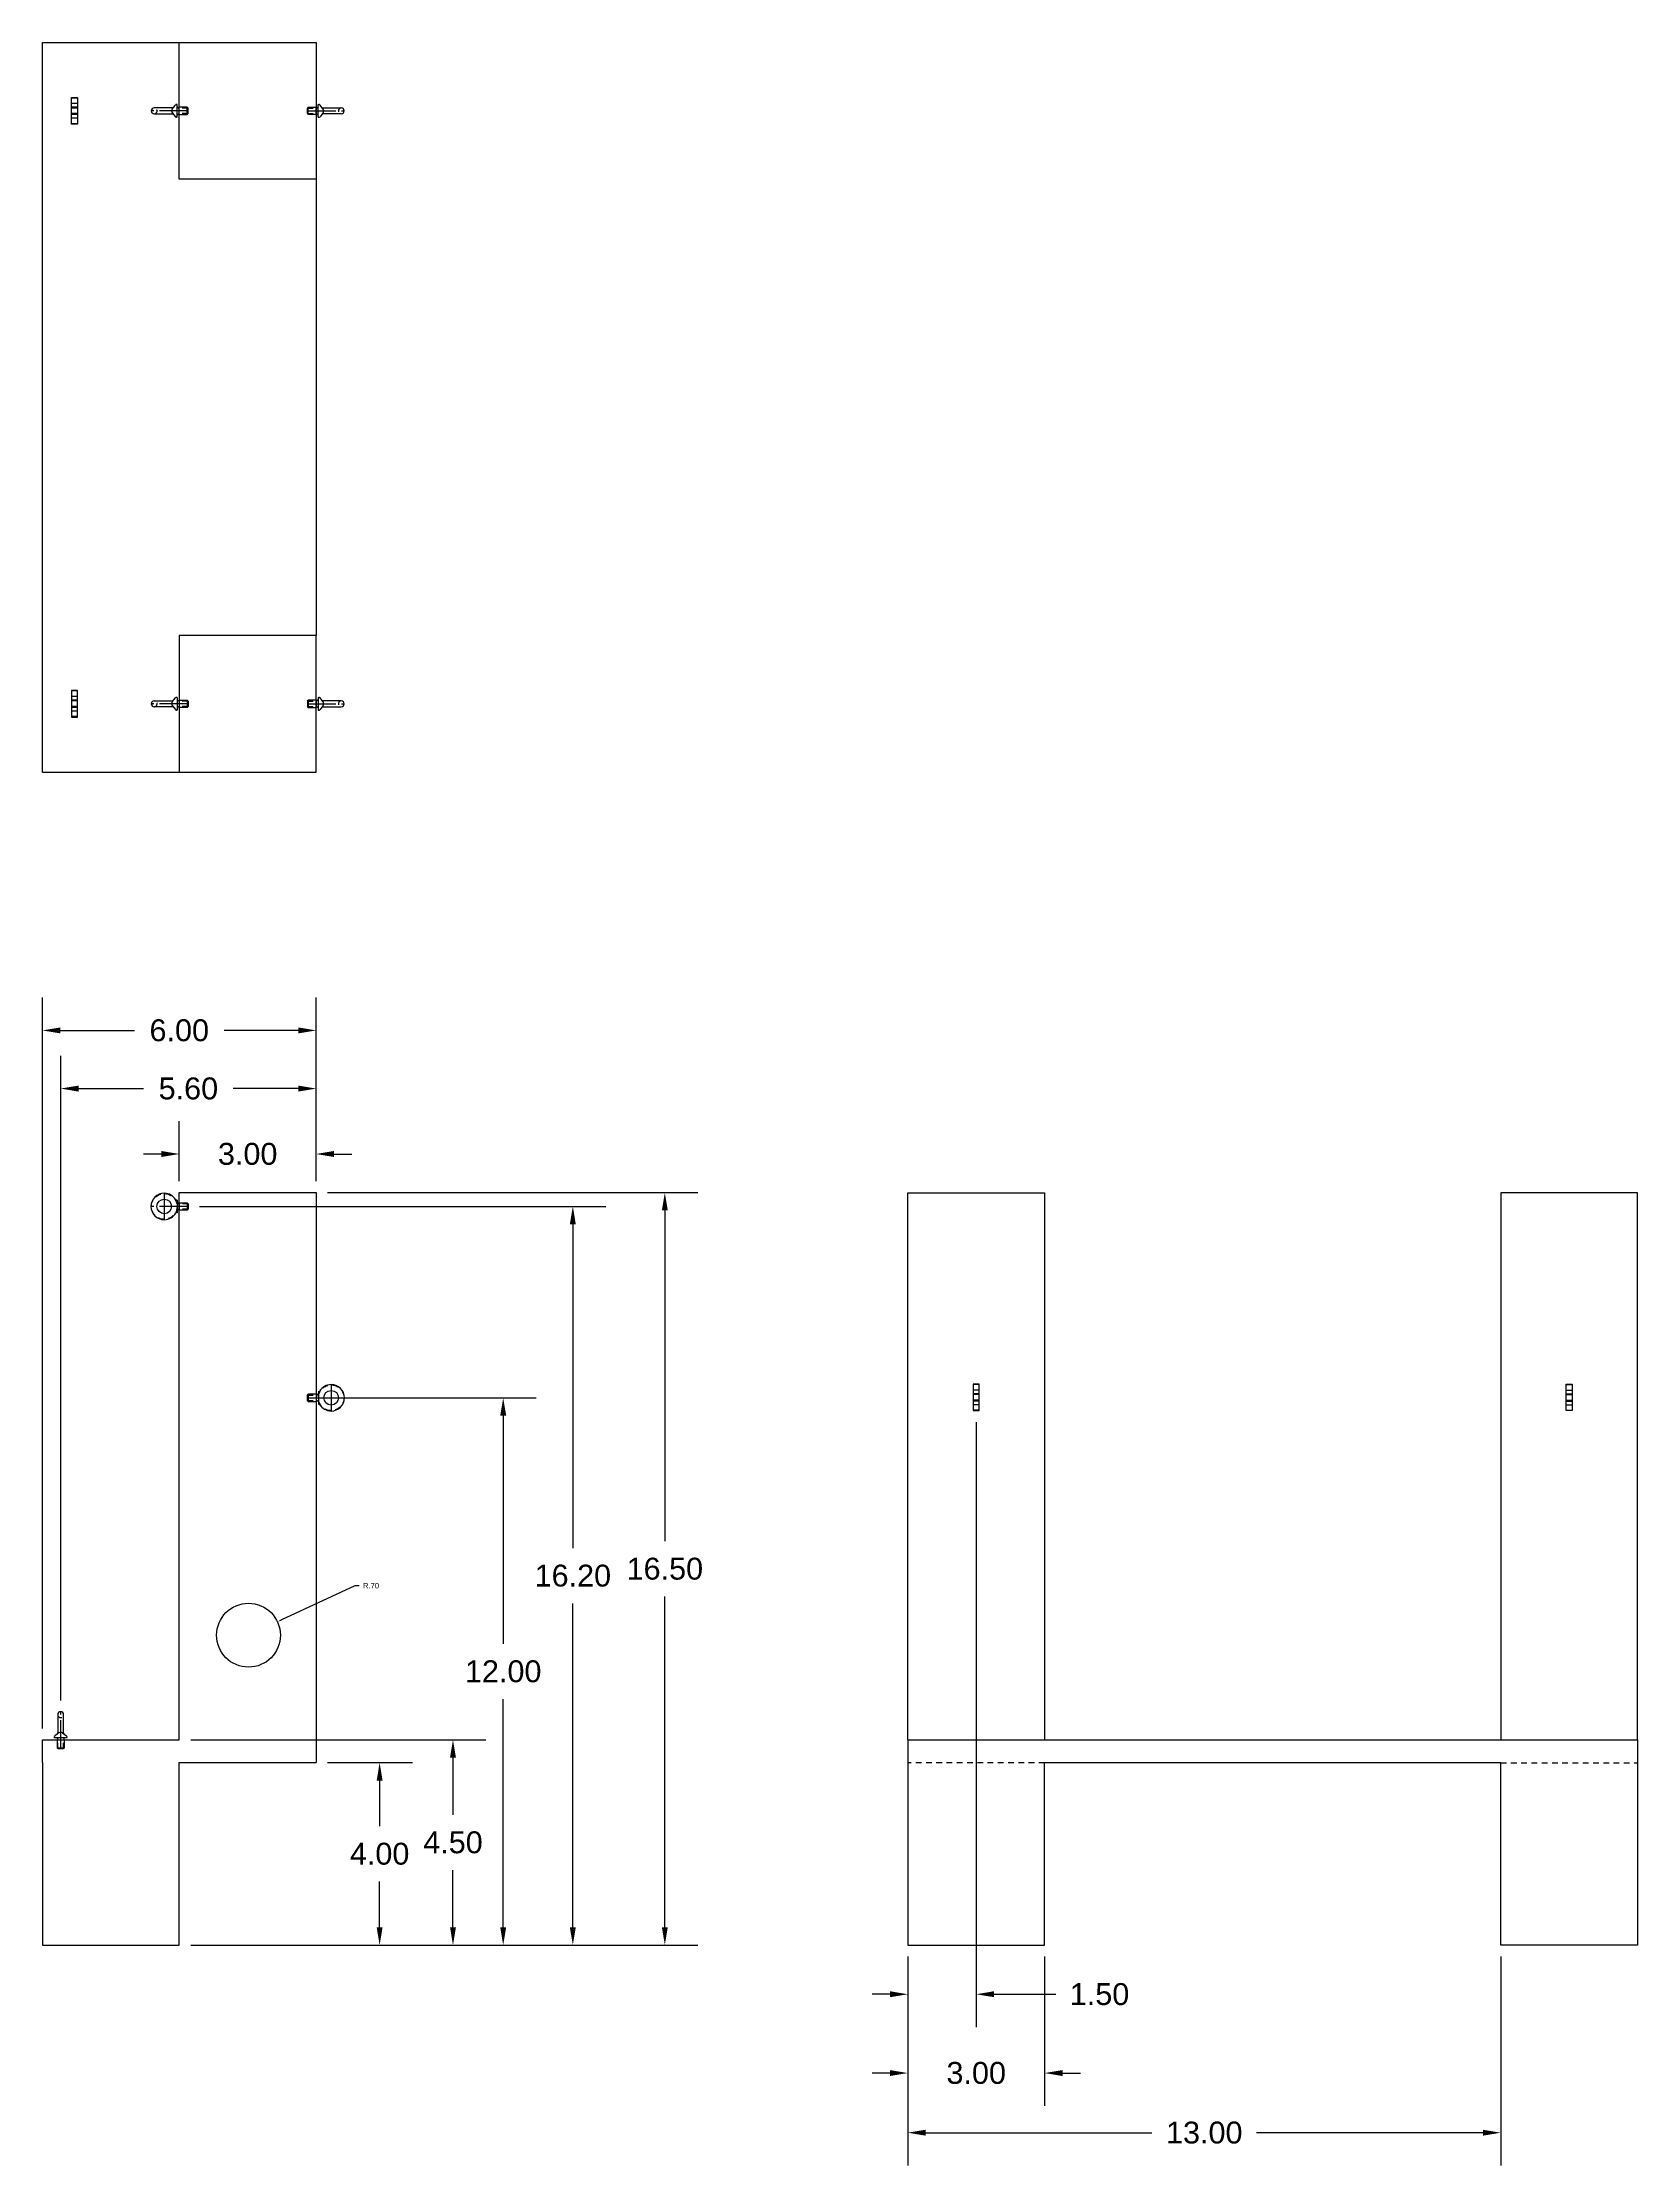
# Model space of a CAD drawing. Header units: inches. Extents: x 11.7 to 46.7, y 4.1 to 50.6.
import ezdxf

# ---------------------------------------------------------------- set-up
doc = ezdxf.new("R2010")
doc.units = ezdxf.units.IN
doc.header["$LTSCALE"] = 0.5
doc.header["$MEASUREMENT"] = 0
doc.linetypes.add('CENTER', pattern=[2, 1.25, -0.25, 0.25, -0.25])
doc.linetypes.add('HIDDEN', pattern=[0.375, 0.25, -0.125])
for name, color, linetype in [('Center', 7, 'CENTER'), ('Dimension', 7, 'Continuous'), ('Hidden', 5, 'HIDDEN'), ('Metal', 253, 'Continuous'), ('Visible', 1, 'Continuous')]:
    doc.layers.add(name, color=color, linetype=linetype)
doc.styles.get("Standard").update_dxf_attribs({"font": 'arial.ttf', "height": 0.12})
doc.dimstyles.new('ASME', dxfattribs={"dimtxt": 0.12, "dimasz": 0.098, "dimexe": 0.18, "dimexo": 0.0625, "dimgap": 0.09, "dimtad": 0, "dimtih": 1, "dimtoh": 1, "dimzin": 4, "dimdsep": 46, "dimtxsty": 'Standard', "dimcen": 0, "dimadec": 0, "dimazin": 1, "dimtfac": 1, "dimtofl": 0, "dimtmove": 0, "dimatfit": 3, "dimfxl": 1, "dimtolj": 1, "dimtzin": 0, "dimarcsym": 1})

# ---------------------------------------------------------------- blocks, each defined once
blk = doc.blocks.new('*D5')
at = {"layer": 'Defpoints', "color": 0}
for p in [(16.895, 16.017, -31.167), (16.26, 15.722, -31.167)]:
    blk.add_point(p, dxfattribs=at)
at = {"layer": 'Dimension', "color": 0, "lineweight": -2}
for p, q in [((18.591, 16.807), (16.984, 16.058)), ((18.689, 16.807), (18.591, 16.807))]:
    blk.add_line(p, q, dxfattribs=at)
at = {"layer": 'Dimension', "color": 0}
blk.add_solid([(16.977, 16.073), (16.991, 16.044), (16.895, 16.017)], dxfattribs=at)
at = {"layer": 'Dimension', "color": 0, "insert": (18.946, 16.807), "char_height": 0.12, "attachment_point": 5}
blk.add_mtext('\\A1;R.70', dxfattribs=at)
blk = doc.blocks.new('*D13')
at = {"layer": 'Defpoints', "color": 0, "transparency": 16777216}
for p in [(17.742, 20.928), (21.844, 20.928), (14.742, 8.928)]:
    blk.add_point(p, dxfattribs=at)
at = {"layer": 'Dimension', "color": 0, "lineweight": -2, "transparency": 16777216}
for p, q in [((17.992, 20.928), (22.564, 20.928)), ((21.844, 20.536), (21.844, 15.533)), ((21.844, 9.32), (21.844, 14.323)), ((14.992, 8.928), (22.564, 8.928))]:
    blk.add_line(p, q, dxfattribs=at)
at = {"layer": 'Dimension', "color": 0, "transparency": 16777216}
for points in [[(21.779, 20.536), (21.91, 20.536), (21.844, 20.928)], [(21.779, 9.32), (21.91, 9.32), (21.844, 8.928)]]:
    blk.add_solid(points, dxfattribs=at)
at = {"layer": 'Dimension', "color": 0, "transparency": 16777216, "insert": (21.844, 14.928), "char_height": 0.48, "attachment_point": 5}
blk.add_mtext('\\A1;12.00', dxfattribs=at)
blk = doc.blocks.new('*D14')
at = {"layer": 'Defpoints', "color": 0, "transparency": 16777216}
for p in [(14.936, 25.123), (23.371, 25.123), (14.742, 8.928)]:
    blk.add_point(p, dxfattribs=at)
at = {"layer": 'Dimension', "color": 0, "lineweight": -2, "transparency": 16777216}
for p, q in [((15.186, 25.123), (24.091, 25.123)), ((23.371, 24.731), (23.371, 17.631)), ((23.371, 9.32), (23.371, 16.421)), ((14.992, 8.928), (24.091, 8.928))]:
    blk.add_line(p, q, dxfattribs=at)
at = {"layer": 'Dimension', "color": 0, "transparency": 16777216}
for points in [[(23.305, 24.731), (23.436, 24.731), (23.371, 25.123)], [(23.305, 9.32), (23.436, 9.32), (23.371, 8.928)]]:
    blk.add_solid(points, dxfattribs=at)
at = {"layer": 'Dimension', "color": 0, "transparency": 16777216, "insert": (23.371, 17.026), "char_height": 0.48, "attachment_point": 5}
blk.add_mtext('\\A1;16.20', dxfattribs=at)
blk = doc.blocks.new('*D15')
at = {"layer": 'Defpoints', "color": 0, "transparency": 16777216}
for p in [(17.742, 25.428), (25.388, 25.428), (14.742, 8.928)]:
    blk.add_point(p, dxfattribs=at)
at = {"layer": 'Dimension', "color": 0, "lineweight": -2, "transparency": 16777216}
for p, q in [((17.992, 25.428), (26.108, 25.428)), ((25.388, 25.036), (25.388, 17.783)), ((25.388, 9.32), (25.388, 16.573)), ((14.992, 8.928), (26.108, 8.928))]:
    blk.add_line(p, q, dxfattribs=at)
at = {"layer": 'Dimension', "color": 0, "transparency": 16777216}
for points in [[(25.323, 25.036), (25.453, 25.036), (25.388, 25.428)], [(25.323, 9.32), (25.453, 9.32), (25.388, 8.928)]]:
    blk.add_solid(points, dxfattribs=at)
at = {"layer": 'Dimension', "color": 0, "transparency": 16777216, "insert": (25.388, 17.178), "char_height": 0.48, "attachment_point": 5}
blk.add_mtext('\\A1;16.50', dxfattribs=at)
blk = doc.blocks.new('*D19')
at = {"layer": 'Defpoints', "color": 0, "transparency": 16777216}
for p in [(32.215, 20.647), (30.715, 8.925), (32.215, 7.85)]:
    blk.add_point(p, dxfattribs=at)
at = {"layer": 'Dimension', "color": 0, "lineweight": -2, "transparency": 16777216}
for p, q in [((32.215, 20.397), (32.215, 7.13)), ((30.715, 8.675), (30.715, 7.13)), ((30.323, 7.85), (29.931, 7.85)), ((32.607, 7.85), (33.959, 7.85))]:
    blk.add_line(p, q, dxfattribs=at)
at = {"layer": 'Dimension', "color": 0, "transparency": 16777216}
for points in [[(30.323, 7.916), (30.323, 7.785), (30.715, 7.85)], [(32.607, 7.916), (32.607, 7.785), (32.215, 7.85)]]:
    blk.add_solid(points, dxfattribs=at)
at = {"layer": 'Dimension', "color": 0, "transparency": 16777216, "insert": (34.919, 7.85), "char_height": 0.48, "attachment_point": 5}
blk.add_mtext('\\A1;1.50', dxfattribs=at)
blk = doc.blocks.new('*D20')
at = {"layer": 'Defpoints', "color": 0, "transparency": 16777216}
for p in [(30.715, 8.925), (33.715, 8.925), (33.715, 6.122)]:
    blk.add_point(p, dxfattribs=at)
at = {"layer": 'Dimension', "color": 0, "lineweight": -2, "transparency": 16777216}
for p, q in [((30.715, 8.675), (30.715, 5.402)), ((33.715, 8.675), (33.715, 5.402)), ((30.323, 6.122), (29.931, 6.122)), ((34.107, 6.122), (34.499, 6.122))]:
    blk.add_line(p, q, dxfattribs=at)
at = {"layer": 'Dimension', "color": 0, "transparency": 16777216}
for points in [[(30.323, 6.187), (30.323, 6.057), (30.715, 6.122)], [(34.107, 6.187), (34.107, 6.057), (33.715, 6.122)]]:
    blk.add_solid(points, dxfattribs=at)
at = {"layer": 'Dimension', "color": 0, "transparency": 16777216, "insert": (32.215, 6.122), "char_height": 0.48, "attachment_point": 5}
blk.add_mtext('\\A1;3.00', dxfattribs=at)
blk = doc.blocks.new('*D21')
at = {"layer": 'Defpoints', "color": 0, "transparency": 16777216}
for p in [(30.715, 8.925), (43.715, 8.925), (43.715, 4.814)]:
    blk.add_point(p, dxfattribs=at)
at = {"layer": 'Dimension', "color": 0, "lineweight": -2, "transparency": 16777216}
for p, q in [((30.715, 8.675), (30.715, 4.094)), ((43.715, 8.675), (43.715, 4.094)), ((31.107, 4.814), (36.068, 4.814)), ((43.323, 4.814), (38.361, 4.814))]:
    blk.add_line(p, q, dxfattribs=at)
at = {"layer": 'Dimension', "color": 0, "transparency": 16777216}
for points in [[(31.107, 4.879), (31.107, 4.749), (30.715, 4.814)], [(43.323, 4.879), (43.323, 4.749), (43.715, 4.814)]]:
    blk.add_solid(points, dxfattribs=at)
at = {"layer": 'Dimension', "color": 0, "transparency": 16777216, "insert": (37.215, 4.814), "char_height": 0.48, "attachment_point": 5}
blk.add_mtext('\\A1;13.00', dxfattribs=at)
blk = doc.blocks.new('*D22')
at = {"layer": 'Defpoints', "color": 0, "transparency": 16777216}
for p in [(17.742, 12.928), (19.135, 12.928), (14.742, 8.928)]:
    blk.add_point(p, dxfattribs=at)
at = {"layer": 'Dimension', "color": 0, "lineweight": -2, "transparency": 16777216}
for p, q in [((17.992, 12.928), (19.855, 12.928)), ((19.135, 12.536), (19.135, 11.533)), ((19.135, 9.32), (19.135, 10.323)), ((14.992, 8.928), (19.855, 8.928))]:
    blk.add_line(p, q, dxfattribs=at)
at = {"layer": 'Dimension', "color": 0, "transparency": 16777216}
for points in [[(19.07, 12.536), (19.2, 12.536), (19.135, 12.928)], [(19.07, 9.32), (19.2, 9.32), (19.135, 8.928)]]:
    blk.add_solid(points, dxfattribs=at)
at = {"layer": 'Dimension', "color": 0, "transparency": 16777216, "insert": (19.135, 10.928), "char_height": 0.48, "attachment_point": 5}
blk.add_mtext('\\A1;4.00', dxfattribs=at)
blk = doc.blocks.new('*D23')
at = {"layer": 'Defpoints', "color": 0, "transparency": 16777216}
for p in [(14.742, 13.428), (20.743, 13.428), (14.742, 8.928)]:
    blk.add_point(p, dxfattribs=at)
at = {"layer": 'Dimension', "color": 0, "lineweight": -2, "transparency": 16777216}
for p, q in [((14.992, 13.428), (21.463, 13.428)), ((20.743, 13.036), (20.743, 11.783)), ((20.743, 9.32), (20.743, 10.573)), ((14.992, 8.928), (21.463, 8.928))]:
    blk.add_line(p, q, dxfattribs=at)
at = {"layer": 'Dimension', "color": 0, "transparency": 16777216}
for points in [[(20.678, 13.036), (20.808, 13.036), (20.743, 13.428)], [(20.678, 9.32), (20.808, 9.32), (20.743, 8.928)]]:
    blk.add_solid(points, dxfattribs=at)
at = {"layer": 'Dimension', "color": 0, "transparency": 16777216, "insert": (20.743, 11.178), "char_height": 0.48, "attachment_point": 5}
blk.add_mtext('\\A1;4.50', dxfattribs=at)
blk = doc.blocks.new('*D25')
at = {"layer": 'Defpoints', "color": 0, "transparency": 16777216}
for p in [(14.742, 26.273), (14.742, 25.428), (17.742, 25.428)]:
    blk.add_point(p, dxfattribs=at)
at = {"layer": 'Dimension', "color": 0, "lineweight": -2, "transparency": 16777216}
for p, q in [((14.742, 25.678), (14.742, 26.993)), ((17.742, 25.678), (17.742, 26.993)), ((14.35, 26.273), (13.958, 26.273)), ((18.134, 26.273), (18.526, 26.273))]:
    blk.add_line(p, q, dxfattribs=at)
at = {"layer": 'Dimension', "color": 0, "transparency": 16777216}
for points in [[(14.35, 26.339), (14.35, 26.208), (14.742, 26.273)], [(18.134, 26.339), (18.134, 26.208), (17.742, 26.273)]]:
    blk.add_solid(points, dxfattribs=at)
at = {"layer": 'Dimension', "color": 0, "transparency": 16777216, "insert": (16.242, 26.273), "char_height": 0.48, "attachment_point": 5}
blk.add_mtext('\\A1;3.00', dxfattribs=at)
blk = doc.blocks.new('*D26')
at = {"layer": 'Defpoints', "color": 0, "transparency": 16777216}
for p in [(12.142, 27.708), (17.742, 25.428), (12.142, 14.044)]:
    blk.add_point(p, dxfattribs=at)
at = {"layer": 'Dimension', "color": 0, "lineweight": -2, "transparency": 16777216}
for p, q in [((12.142, 14.294), (12.142, 28.428)), ((17.742, 25.678), (17.742, 28.428)), ((12.534, 27.708), (13.96, 27.708)), ((17.35, 27.708), (15.925, 27.708))]:
    blk.add_line(p, q, dxfattribs=at)
at = {"layer": 'Dimension', "color": 0, "transparency": 16777216}
for points in [[(12.534, 27.773), (12.534, 27.642), (12.142, 27.708)], [(17.35, 27.773), (17.35, 27.642), (17.742, 27.708)]]:
    blk.add_solid(points, dxfattribs=at)
at = {"layer": 'Dimension', "color": 0, "transparency": 16777216, "insert": (14.942, 27.708), "char_height": 0.48, "attachment_point": 5}
blk.add_mtext('\\A1;5.60', dxfattribs=at)
blk = doc.blocks.new('*D27')
at = {"layer": 'Defpoints', "color": 0, "transparency": 16777216}
for p in [(11.742, 28.983), (17.742, 25.428), (11.742, 13.428)]:
    blk.add_point(p, dxfattribs=at)
at = {"layer": 'Dimension', "color": 0, "lineweight": -2, "transparency": 16777216}
for p, q in [((11.742, 13.678), (11.742, 29.703)), ((17.742, 25.678), (17.742, 29.703)), ((12.134, 28.983), (13.759, 28.983)), ((17.35, 28.983), (15.726, 28.983))]:
    blk.add_line(p, q, dxfattribs=at)
at = {"layer": 'Dimension', "color": 0, "transparency": 16777216}
for points in [[(12.134, 29.048), (12.134, 28.918), (11.742, 28.983)], [(17.35, 29.048), (17.35, 28.918), (17.742, 28.983)]]:
    blk.add_solid(points, dxfattribs=at)
at = {"layer": 'Dimension', "color": 0, "transparency": 16777216, "insert": (14.742, 28.983), "char_height": 0.48, "attachment_point": 5}
blk.add_mtext('\\A1;6.00', dxfattribs=at)

msp = doc.modelspace()

# ---------------------------------------------------------------- linework, layer by layer
for p, q in [((14.694, 49.285), (14.682, 49.285)), ((17.79, 49.285), (17.803, 49.285)), ((14.694, 36.005), (14.682, 36.005)), ((17.79, 36.005), (17.803, 36.005)), ((12.282, 13.476), (12.282, 13.489))]:
    msp.add_line(p, q)
at = {"layer": 'Center'}
for p, q in [((14.934, 49.145), (14.127, 49.145)), ((17.55, 49.145), (18.358, 49.145)), ((14.934, 36.145), (14.127, 36.145)), ((17.55, 36.145), (18.358, 36.145)), ((14.412, 25.413), (14.412, 24.834)), ((14.936, 25.123), (14.123, 25.123)), ((18.072, 21.218), (18.072, 20.638)), ((17.549, 20.928), (18.362, 20.928)), ((12.142, 13.236), (12.142, 14.044))]:
    msp.add_line(p, q, dxfattribs=at)
at = {"layer": 'Hidden'}
for p, q in [((12.512, 49.426), (12.382, 49.426)), ((12.512, 49.306), (12.382, 49.306)), ((12.512, 49.226), (12.382, 49.226)), ((12.512, 49.206), (12.382, 49.206)), ((12.512, 49.085), (12.382, 49.085)), ((12.512, 49.065), (12.382, 49.065)), ((12.512, 48.984), (12.382, 48.984)), ((14.934, 49.205), (14.742, 49.205)), ((14.934, 49.085), (14.742, 49.085)), ((17.55, 49.205), (17.742, 49.205)), ((17.55, 49.085), (17.742, 49.085)), ((12.512, 48.864), (12.382, 48.864)), ((12.512, 36.426), (12.382, 36.426)), ((12.512, 36.306), (12.382, 36.306)), ((12.512, 36.226), (12.382, 36.226)), ((12.512, 36.206), (12.382, 36.206)), ((12.512, 36.085), (12.382, 36.085)), ((12.512, 36.065), (12.382, 36.065)), ((12.512, 35.984), (12.382, 35.984)), ((12.512, 35.864), (12.382, 35.864)), ((14.934, 36.205), (14.742, 36.205)), ((14.934, 36.085), (14.742, 36.085)), ((17.55, 36.205), (17.742, 36.205)), ((17.55, 36.085), (17.742, 36.085)), ((14.936, 25.184), (14.742, 25.184)), ((14.936, 25.063), (14.742, 25.063)), ((17.549, 20.988), (17.742, 20.988)), ((32.28, 21.218), (32.15, 21.218)), ((32.28, 21.098), (32.15, 21.098)), ((32.28, 21.017), (32.15, 21.017)), ((32.28, 20.997), (32.15, 20.997)), ((45.15, 21.218), (45.28, 21.218)), ((45.15, 21.098), (45.28, 21.098)), ((45.15, 21.017), (45.28, 21.017)), ((45.15, 20.997), (45.28, 20.997)), ((17.549, 20.868), (17.742, 20.868)), ((32.28, 20.876), (32.15, 20.876)), ((32.28, 20.856), (32.15, 20.856)), ((32.28, 20.776), (32.15, 20.776)), ((32.28, 20.655), (32.15, 20.655)), ((45.15, 20.876), (45.28, 20.876)), ((45.15, 20.856), (45.28, 20.856)), ((45.15, 20.776), (45.28, 20.776)), ((45.15, 20.655), (45.28, 20.655)), ((12.082, 13.236), (12.082, 13.428)), ((12.202, 13.236), (12.202, 13.428)), ((33.715, 12.925), (30.715, 12.925)), ((43.715, 12.925), (46.715, 12.925))]:
    msp.add_line(p, q, dxfattribs=at)
for centre in [(14.412, 25.123), (18.072, 20.928)]:
    msp.add_circle(centre, 0.281, dxfattribs=at)
for centre, start, end in [((14.191, 49.145), 270, 90), ((18.294, 49.145), 90, 270), ((14.191, 36.145), 270, 90), ((18.294, 36.145), 90, 270), ((12.142, 13.98), 180, 0)]:
    msp.add_arc(centre, 0.064, start, end, dxfattribs=at)
at = {"layer": 'Metal'}
msp.add_circle((16.26, 15.722, -31.567), 0.7, dxfattribs=at)
at = {"layer": 'Visible'}
for p, q in [((11.742, 34.645), (11.742, 50.645)), ((11.742, 50.645), (17.742, 50.645)), ((14.742, 47.645), (14.742, 50.645)), ((17.742, 50.645), (17.742, 47.645)), ((12.382, 48.855), (12.382, 49.435)), ((12.382, 49.435), (12.512, 49.435)), ((12.512, 49.435), (12.512, 48.855)), ((14.591, 49.209), (14.191, 49.209)), ((14.191, 49.081), (14.591, 49.081)), ((14.588, 49.184), (14.617, 49.222)), ((14.588, 49.106), (14.617, 49.069)), ((14.617, 49.222), (14.657, 49.273)), ((14.617, 49.069), (14.657, 49.018)), ((14.694, 49.005), (14.682, 49.005)), ((14.694, 49.005), (14.694, 49.285)), ((14.694, 49.235), (14.716, 49.215)), ((14.694, 49.056), (14.716, 49.075)), ((14.742, 49.065), (14.742, 49.225)), ((14.914, 49.225), (14.742, 49.225)), ((14.742, 49.065), (14.914, 49.065)), ((14.914, 49.065), (14.914, 49.225)), ((14.914, 49.225), (14.934, 49.205)), ((14.934, 49.085), (14.914, 49.065)), ((14.934, 49.085), (14.934, 49.205)), ((17.57, 49.225), (17.55, 49.205)), ((17.55, 49.085), (17.55, 49.205)), ((17.55, 49.085), (17.57, 49.065)), ((17.57, 49.225), (17.743, 49.225)), ((17.57, 49.065), (17.57, 49.225)), ((17.743, 49.065), (17.57, 49.065)), ((17.742, 49.065), (17.742, 49.225)), ((17.79, 49.235), (17.769, 49.215)), ((17.79, 49.056), (17.769, 49.075)), ((17.79, 49.005), (17.79, 49.285)), ((17.79, 49.005), (17.803, 49.005)), ((17.868, 49.222), (17.828, 49.273)), ((17.868, 49.069), (17.828, 49.018)), ((17.897, 49.184), (17.868, 49.222)), ((17.897, 49.106), (17.868, 49.069)), ((17.893, 49.209), (18.294, 49.209)), ((18.294, 49.081), (17.893, 49.081)), ((12.512, 48.855), (12.382, 48.855)), ((16.392, 47.645), (14.742, 47.645)), ((17.742, 47.645), (16.392, 47.645)), ((17.742, 47.645), (17.742, 37.645)), ((17.742, 37.645), (14.742, 37.645)), ((14.742, 37.645), (14.742, 34.645)), ((17.742, 34.645), (17.742, 37.645)), ((12.512, 36.435), (12.382, 36.435)), ((12.382, 36.435), (12.382, 35.855)), ((12.512, 35.855), (12.512, 36.435)), ((12.382, 35.855), (12.512, 35.855)), ((14.191, 36.209), (14.591, 36.209)), ((14.591, 36.081), (14.191, 36.081)), ((14.588, 36.184), (14.617, 36.222)), ((14.588, 36.106), (14.617, 36.069)), ((14.617, 36.222), (14.657, 36.273)), ((14.617, 36.069), (14.657, 36.018)), ((14.694, 36.285), (14.682, 36.285)), ((14.694, 36.285), (14.694, 36.005)), ((14.694, 36.235), (14.716, 36.215)), ((14.694, 36.056), (14.716, 36.075)), ((14.742, 36.225), (14.742, 36.065)), ((14.742, 36.225), (14.914, 36.225)), ((14.914, 36.065), (14.742, 36.065)), ((14.914, 36.225), (14.914, 36.065)), ((14.934, 36.205), (14.914, 36.225)), ((14.914, 36.065), (14.934, 36.085)), ((14.934, 36.205), (14.934, 36.085)), ((17.55, 36.205), (17.57, 36.225)), ((17.55, 36.205), (17.55, 36.085)), ((17.57, 36.065), (17.55, 36.085)), ((17.743, 36.225), (17.57, 36.225)), ((17.57, 36.225), (17.57, 36.065)), ((17.57, 36.065), (17.743, 36.065)), ((17.742, 36.225), (17.742, 36.065)), ((17.79, 36.235), (17.769, 36.215)), ((17.79, 36.056), (17.769, 36.075)), ((17.79, 36.285), (17.79, 36.005)), ((17.79, 36.285), (17.803, 36.285)), ((17.868, 36.222), (17.828, 36.273)), ((17.868, 36.069), (17.828, 36.018)), ((17.897, 36.184), (17.868, 36.222)), ((17.897, 36.106), (17.868, 36.069)), ((18.294, 36.209), (17.893, 36.209)), ((17.893, 36.081), (18.294, 36.081)), ((11.742, 34.645), (17.742, 34.645)), ((14.694, 25.264), (14.666, 25.264)), ((14.694, 25.264), (14.694, 24.983)), ((14.694, 25.214), (14.715, 25.194)), ((14.742, 13.428), (14.742, 25.428)), ((14.742, 25.428), (17.742, 25.428)), ((14.742, 25.204), (14.742, 25.043)), ((14.742, 25.204), (14.915, 25.204)), ((14.915, 25.204), (14.915, 25.043)), ((14.936, 25.184), (14.915, 25.204)), ((14.936, 25.184), (14.936, 25.063)), ((17.742, 25.428), (17.742, 13.428)), ((30.715, 13.425), (30.715, 25.425)), ((30.715, 25.425), (33.715, 25.425)), ((33.715, 25.425), (33.715, 13.425)), ((46.715, 25.425), (43.715, 25.425)), ((43.715, 25.425), (43.715, 13.425)), ((46.715, 13.425), (46.715, 25.425)), ((14.694, 24.983), (14.666, 24.983)), ((14.694, 25.033), (14.715, 25.053)), ((14.915, 25.043), (14.742, 25.043)), ((14.915, 25.043), (14.936, 25.063)), ((17.549, 20.988), (17.569, 21.009)), ((17.549, 20.988), (17.549, 20.868)), ((17.743, 21.009), (17.569, 21.009)), ((17.569, 21.009), (17.569, 20.848)), ((17.742, 21.009), (17.742, 20.848)), ((17.791, 21.018), (17.77, 20.998)), ((17.791, 21.069), (17.791, 20.787)), ((17.791, 21.069), (17.819, 21.069)), ((32.28, 21.226), (32.15, 21.226)), ((32.15, 21.226), (32.15, 20.647)), ((32.28, 20.647), (32.28, 21.226)), ((45.15, 20.647), (45.15, 21.226)), ((45.15, 21.226), (45.28, 21.226)), ((45.28, 21.226), (45.28, 20.647)), ((17.569, 20.848), (17.549, 20.868)), ((17.569, 20.848), (17.743, 20.848)), ((17.791, 20.838), (17.77, 20.858)), ((17.791, 20.787), (17.819, 20.787)), ((32.15, 20.647), (32.28, 20.647)), ((45.28, 20.647), (45.15, 20.647)), ((12.078, 13.98), (12.078, 13.579)), ((12.206, 13.579), (12.206, 13.98)), ((12.066, 13.554), (12.015, 13.514)), ((12.103, 13.583), (12.066, 13.554)), ((12.182, 13.583), (12.219, 13.554)), ((12.219, 13.554), (12.27, 13.514)), ((11.742, 12.928), (11.742, 13.428)), ((11.742, 13.428), (14.742, 13.428)), ((11.742, 12.928), (11.742, 13.428)), ((12.002, 13.476), (12.002, 13.489)), ((12.002, 13.476), (12.282, 13.476)), ((12.053, 13.476), (12.073, 13.455)), ((12.062, 13.428), (12.222, 13.428)), ((12.062, 13.428), (12.062, 13.256)), ((12.062, 13.256), (12.222, 13.256)), ((12.082, 13.236), (12.062, 13.256)), ((12.082, 13.236), (12.202, 13.236)), ((12.222, 13.256), (12.202, 13.236)), ((12.232, 13.476), (12.212, 13.455)), ((12.222, 13.256), (12.222, 13.428)), ((17.742, 13.428), (17.742, 12.928)), ((30.715, 13.425), (46.715, 13.425)), ((30.715, 13.425), (30.715, 12.925)), ((46.715, 13.425), (46.715, 12.925)), ((11.742, 12.928), (11.742, 8.928)), ((14.742, 8.928), (14.742, 12.928)), ((14.742, 12.928), (17.742, 12.928)), ((30.715, 12.925), (30.715, 8.925)), ((43.715, 12.925), (33.715, 12.925)), ((33.715, 8.925), (33.715, 12.925)), ((43.715, 8.925), (43.715, 12.925)), ((46.715, 12.925), (46.715, 8.925)), ((11.742, 8.928), (14.742, 8.928)), ((30.715, 8.925), (33.715, 8.925)), ((46.715, 8.925), (43.715, 8.925))]:
    msp.add_line(p, q, dxfattribs=at)
for centre in [(14.412, 25.123), (18.072, 20.928)]:
    msp.add_circle(centre, 0.161, dxfattribs=at)
for centre, radius, start, end in [((14.191, 49.145), 0.064, 90, 270), ((14.638, 49.145), 0.064, 142.1702, 217.8298), ((14.591, 49.241), 0.032, 270, 322.1702), ((14.591, 49.049), 0.032, 37.8298, 90), ((14.682, 49.253), 0.032, 90, 142.1702), ((14.682, 49.037), 0.032, 217.8298, 270), ((14.726, 49.227), 0.016, 226.9466, 354.2608), ((14.726, 49.064), 0.016, 5.7392, 133.0534), ((17.758, 49.227), 0.016, 185.7392, 313.0534), ((17.758, 49.064), 0.016, 46.9466, 174.2608), ((17.803, 49.253), 0.032, 37.8298, 90), ((17.803, 49.037), 0.032, 270, 322.1702), ((17.893, 49.241), 0.032, 217.8298, 270), ((17.893, 49.049), 0.032, 90, 142.1702), ((17.846, 49.145), 0.064, 322.1702, 37.8298), ((18.294, 49.145), 0.064, 270, 90), ((14.191, 36.145), 0.064, 90, 270), ((14.638, 36.145), 0.064, 142.1702, 217.8298), ((14.591, 36.241), 0.032, 270, 322.1702), ((14.591, 36.049), 0.032, 37.8298, 90), ((14.682, 36.253), 0.032, 90, 142.1702), ((14.682, 36.037), 0.032, 217.8298, 270), ((14.726, 36.227), 0.016, 226.9466, 354.2608), ((14.726, 36.064), 0.016, 5.7392, 133.0534), ((17.758, 36.227), 0.016, 185.7392, 313.0534), ((17.758, 36.064), 0.016, 46.9466, 174.2608), ((17.803, 36.253), 0.032, 37.8298, 90), ((17.803, 36.037), 0.032, 270, 322.1702), ((17.893, 36.241), 0.032, 217.8298, 270), ((17.893, 36.049), 0.032, 90, 142.1702), ((17.846, 36.145), 0.064, 322.1702, 37.8298), ((18.294, 36.145), 0.064, 270, 90), ((14.412, 25.123), 0.29, 90, 180), ((14.412, 25.123), 0.29, 29.0853, 90), ((14.726, 25.206), 0.0161, 226.9466, 270), ((14.726, 25.206), 0.0161, 270, 354.2608), ((14.412, 25.123), 0.29, 180, 270), ((14.412, 25.123), 0.29, 270, 330.9147), ((14.726, 25.041), 0.0161, 90, 133.0534), ((14.726, 25.041), 0.0161, 5.7392, 90), ((17.759, 21.01), 0.0161, 185.7392, 270), ((17.759, 21.01), 0.0161, 270, 313.0534), ((18.072, 20.928), 0.29, 90, 150.9147), ((18.072, 20.928), 0.29, 0, 90), ((17.759, 20.846), 0.0161, 90, 174.2608), ((17.759, 20.846), 0.0161, 46.9466, 90), ((18.072, 20.928), 0.29, 209.0853, 270), ((18.072, 20.928), 0.29, 270, 0), ((12.142, 13.98), 0.064, 0, 180), ((12.034, 13.489), 0.032, 127.8298, 180), ((12.046, 13.579), 0.032, 307.8298, 0), ((12.142, 13.532), 0.064, 52.1702, 127.8298), ((12.238, 13.579), 0.032, 180, 232.1702), ((12.25, 13.489), 0.032, 0, 52.1702), ((12.061, 13.444), 0.016, 275.7392, 43.0534), ((12.224, 13.444), 0.016, 136.9466, 264.2608)]:
    msp.add_arc(centre, radius, start, end, dxfattribs=at)

# ---------------------------------------------------------------- dimensions: what is measured, and where the dimension line sits
at = {"layer": 'Dimension'}
for base, p1, p2, picture, middle in [((11.742, 28.983), (17.742, 25.428), (11.742, 13.428), '*D27', (14.742, 28.983)), ((12.142, 27.708), (17.742, 25.428), (12.142, 14.044), '*D26', (14.942, 27.708)), ((14.742, 26.273), (17.742, 25.428), (14.742, 25.428), '*D25', (16.242, 26.273)), ((33.715, 6.122), (30.715, 8.925), (33.715, 8.925), '*D20', (32.215, 6.122)), ((43.715, 4.814), (30.715, 8.925), (43.715, 8.925), '*D21', (37.215, 4.814))]:
    dim = msp.add_linear_dim(base=base, p1=p1, p2=p2, dimstyle='ASME', dxfattribs=at)
    dim.commit()
    dim.dimension.update_dxf_attribs({"geometry": picture, "text_midpoint": middle})
for base, p1, p2, picture, middle in [((25.388, 25.428), (14.742, 8.928), (17.742, 25.428), '*D15', (25.388, 17.178)), ((23.3707, 25.1234), (14.7424, 8.928), (14.9356, 25.1234), '*D14', (23.3707, 17.0257)), ((21.844, 20.928), (14.742, 8.928), (17.742, 20.928), '*D13', (21.844, 14.928)), ((20.743, 13.428), (14.742, 8.928), (14.742, 13.428), '*D23', (20.743, 11.178)), ((19.135, 12.928), (14.742, 8.928), (17.742, 12.928), '*D22', (19.135, 10.928))]:
    dim = msp.add_linear_dim(base=base, p1=p1, p2=p2, angle=90, dimstyle='ASME', dxfattribs=at)
    dim.commit()
    dim.dimension.update_dxf_attribs({"geometry": picture, "text_midpoint": middle})
dim = msp.add_linear_dim(base=(32.215, 7.85), p1=(30.715, 8.925), p2=(32.215, 20.647), dimstyle='ASME', dxfattribs=at)
dim.commit()
dim.dimension.update_dxf_attribs({"geometry": '*D19', "text_midpoint": (34.919, 7.85), "dimtype": 160})
dim = msp.add_radius_dim(center=(16.26, 15.722, -31.167), mpoint=(16.895, 16.017, -31.167), dimstyle='ASME', dxfattribs=at)
dim.commit()
dim.dimension.update_dxf_attribs({"geometry": '*D5', "text_midpoint": (18.946, 16.807), "dimtype": 164})

doc.saveas('drawing.dxf')
